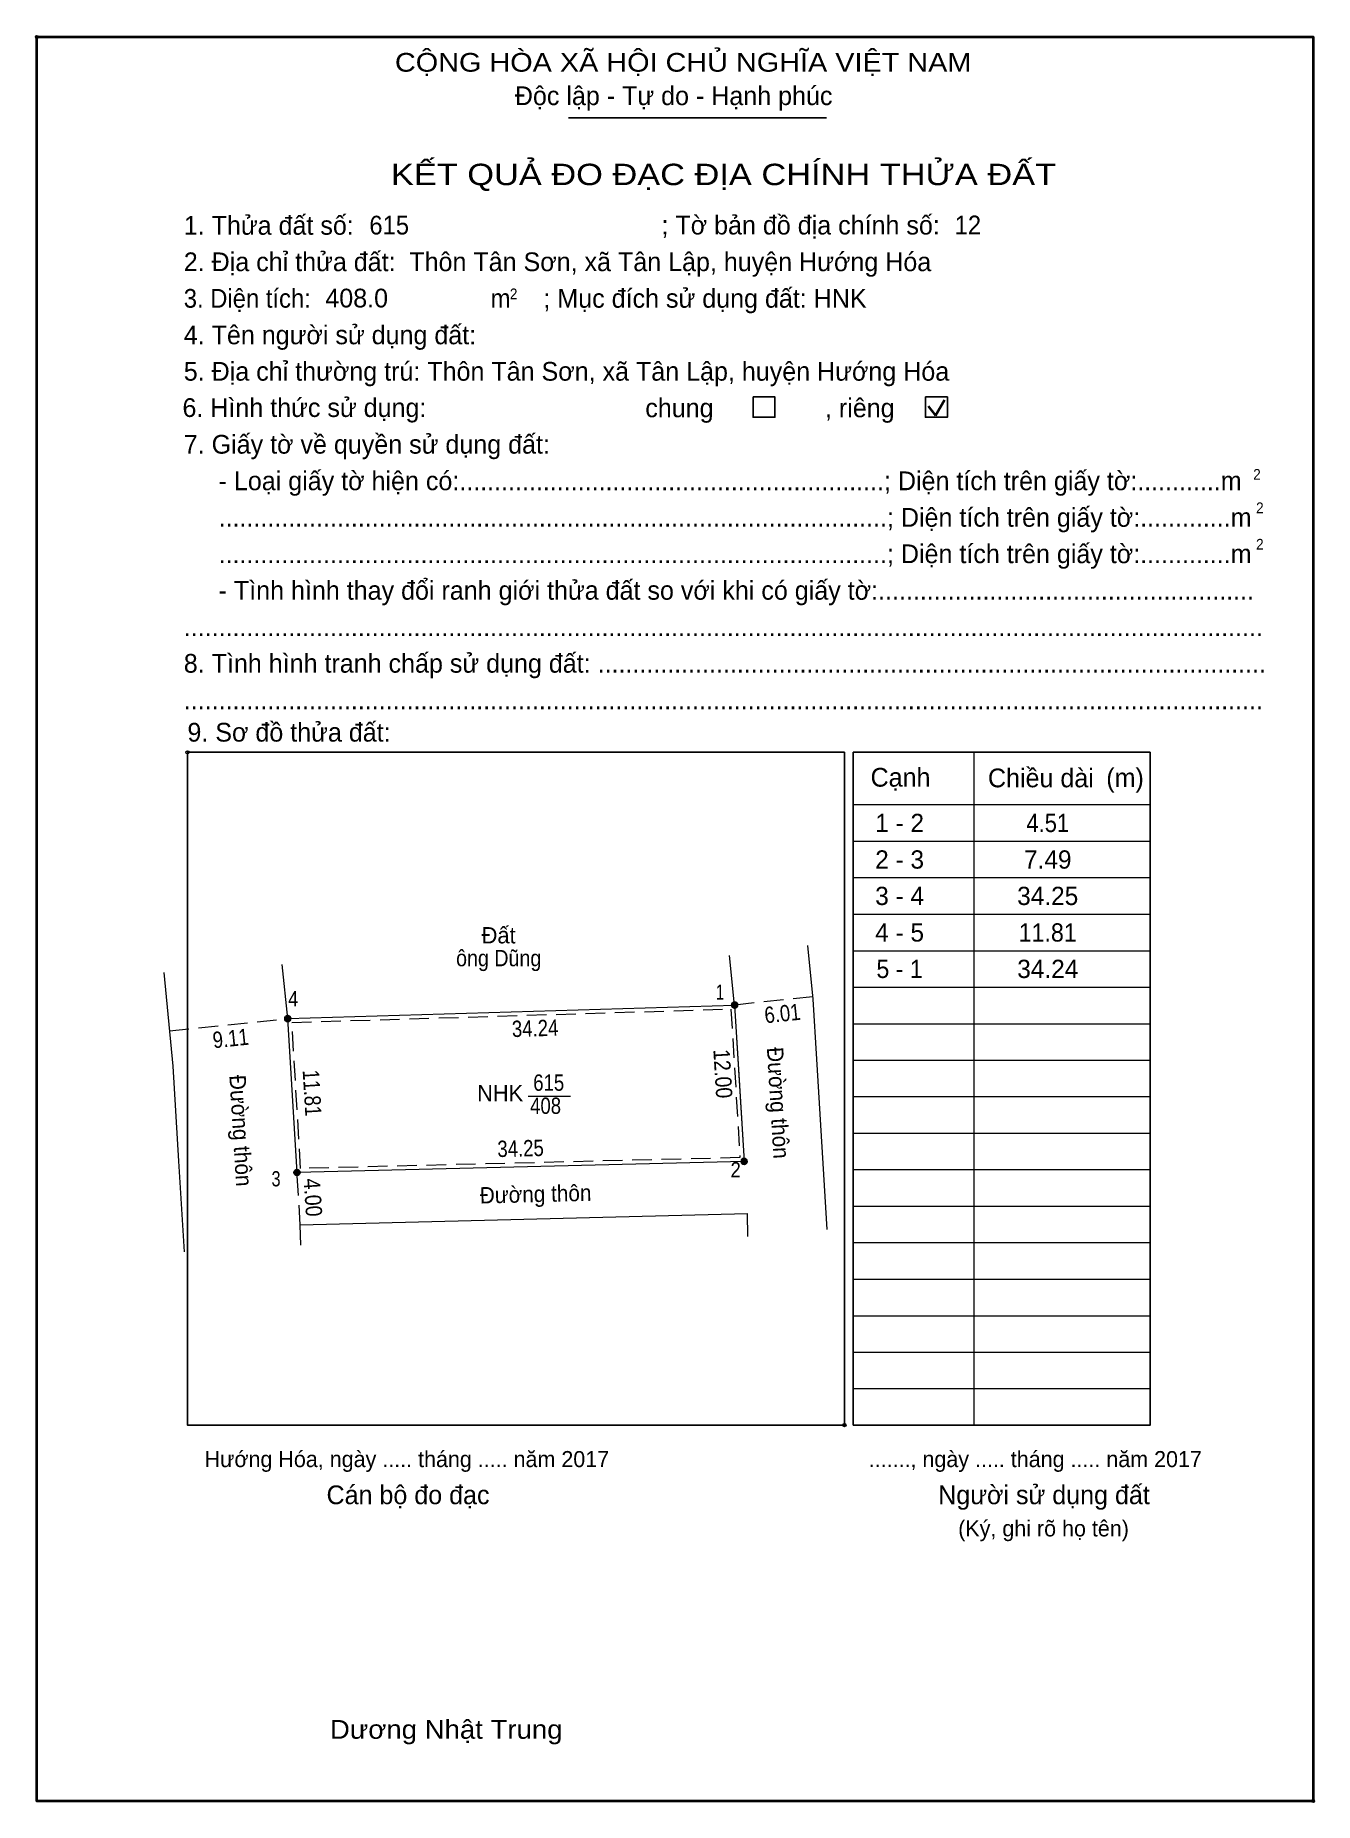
# Model space of a CAD drawing. Header units: metres. Extents: x 547584 to 548157, y 1837641 to 1837788.
# Drawn here: x 548059.2 to 548157.2, y 1837641 to 1837776.4 of the extents above; entities that cross this region are included whole.
import ezdxf
from ezdxf.enums import TextEntityAlignment as Align

# ---------------------------------------------------------------- set-up
doc = ezdxf.new("R2010")
doc.units = ezdxf.units.M
doc.header["$LTSCALE"] = 0.5
doc.header["$PDMODE"] = 32
doc.header["$PDSIZE"] = 0.25
doc.linetypes.add('MEDIUM_DASHED', pattern=[4.5, 3, -1.5])
for name, color, linetype, lineweight in [('1', 7, 'Continuous', 13), ('10', 7, 'Continuous', 13), ('11', 7, 'Continuous', 25), ('2', 7, 'Continuous', 35), ('27', 7, 'Continuous', 13), ('50', 7, 'Continuous', 25), ('63', 7, 'Continuous', 13)]:
    doc.layers.add(name, color=color, linetype=linetype, lineweight=lineweight)
for name, color, linetype in [('13', 7, 'Continuous'), ('48', 7, 'Continuous'), ('52', 7, 'Continuous'), ('6', 7, 'Continuous'), ('9', 7, 'Continuous')]:
    doc.layers.add(name, color=color, linetype=linetype)

msp = doc.modelspace()

# ---------------------------------------------------------------- texts
at = {"layer": '1'}
for s, height, width, p in [('CỘNG HÒA XÃ HỘI CHỦ NGHĨA VIỆT NAM', 1.435, 1.15, (548086.75, 1837773.65)), ('3. Diện tích:', 1.435, 0.95, (548070.58, 1837755.57)), ('2', 0.82, 0.95, (548095.55, 1837756.22)), ('m', 1.435, 0.95, (548094.08, 1837755.57)), ('2', 0.82, 0.95, (548152.47, 1837742.39)), ('2', 0.82, 0.95, (548152.69, 1837739.83)), ('2', 0.82, 0.95, (548152.69, 1837737.04)), ('Dương Nhật Trung', 1.435, 1.1, (548081.77, 1837645.94))]:
    msp.add_text(s, height=height, dxfattribs=dict(at, width=width)).set_placement(p)
for s, height, p in [('Độc lập - Tự do - Hạnh phúc', 1.435, (548095.93, 1837771.09)), ('1. Thửa đất số:', 1.435, (548070.58, 1837761.16)), ('; Tờ bản đồ địa chính số:', 1.435, (548107.16, 1837761.18)), ('2. Địa chỉ thửa đất:', 1.435, (548070.58, 1837758.37)), ('; Mục đích sử dụng đất: HNK', 1.435, (548098.12, 1837755.57)), ('4. Tên người sử dụng đất:', 1.435, (548070.58, 1837752.77)), ('5. Địa chỉ thường trú: Thôn Tân Sơn, xã Tân Lập, huyện Hướng Hóa', 1.435, (548070.58, 1837749.98)), ('chung                , riêng', 1.435, (548105.92, 1837747.18)), ('7. Giấy tờ về quyền sử dụng đất:', 1.435, (548070.58, 1837744.39)), ('     - Loại giấy tờ hiện có:.............................................................; Diện tích trên giấy tờ:............m', 1.435, (548070.58, 1837741.59)), ('     ................................................................................................; Diện tích trên giấy tờ:.............m', 1.435, (548070.58, 1837738.79)), ('     ................................................................................................; Diện tích trên giấy tờ:.............m', 1.435, (548070.58, 1837736)), ('     - Tình hình thay đổi ranh giới thửa đất so với khi có giấy tờ:......................................................', 1.435, (548070.58, 1837733.2)), ('...........................................................................................................................................................', 1.435, (548070.58, 1837730.41)), ('8. Tình hình tranh chấp sử dụng đất: ................................................................................................', 1.435, (548070.58, 1837727.61)), ('...........................................................................................................................................................', 1.435, (548070.58, 1837724.81)), ('9. Sơ đồ thửa đất:', 1.435, (548070.86, 1837722.33)), ('Cạnh', 1.435, (548123.17, 1837718.88)), ('Chiều dài', 1.435, (548132.16, 1837718.83)), ('(m)', 1.435, (548141.22, 1837718.85)), ('Hướng Hóa, ngày ..... tháng ..... năm 2017', 1.23, (548072.17, 1837666.75)), ('......., ngày ..... tháng ..... năm 2017', 1.23, (548123.03, 1837666.75)), ('Cán bộ đo đạc', 1.435, (548081.51, 1837663.91)), ('Người sử dụng đất', 1.435, (548128.35, 1837663.91)), ('(Ký, ghi rõ họ tên)', 1.23, (548129.88, 1837661.44))]:
    msp.add_text(s, height=height, dxfattribs=at).set_placement(p)
for s, height, width, p in [('KẾT QUẢ ĐO ĐẠC ĐỊA CHÍNH THỬA ĐẤT', 1.64, 1.2, (548111.91, 1837764.96)), ('615', 1.25, 0.85, (548098.525, 1837695.58)), ('408', 1.25, 0.85, (548098.285, 1837693.81))]:
    msp.add_text(s, height=height, dxfattribs=dict(at, width=width)).set_placement(p, align=Align.CENTER)
msp.add_text('NHK', height=1.25, dxfattribs=at).set_placement((548094.805, 1837694.78), align=Align.CENTER)
at = {"layer": '13'}
msp.add_text('Đất', height=1.25, dxfattribs=at).set_placement((548094.69, 1837706.87), align=Align.CENTER)
at = {"layer": '13', "width": 0.9}
msp.add_text('ông Dũng', height=1.25, dxfattribs=at).set_placement((548094.695, 1837705.12), align=Align.CENTER)
at = {"layer": '48'}
msp.add_text('6. Hình thức sử dụng:', height=1.435, dxfattribs=at).set_placement((548070.48, 1837747.2))
at = {"layer": '52'}
for s, p in [('1 - 2', (548125.395, 1837715.4)), ('2 - 3', (548125.395, 1837712.6)), ('7.49', (548136.74, 1837712.6)), ('3 - 4', (548125.395, 1837709.81)), ('34.25', (548136.735, 1837709.81)), ('4 - 5', (548125.395, 1837707.01)), ('34.24', (548136.74, 1837704.22))]:
    msp.add_text(s, height=1.398, dxfattribs=at).set_placement(p, align=Align.CENTER)
for s, width, p in [('4.51', 0.9, (548136.74, 1837715.4)), ('11.81', 0.95, (548136.735, 1837707.01)), ('5 - 1', 0.95, (548125.395, 1837704.22))]:
    msp.add_text(s, height=1.398, dxfattribs=dict(at, width=width)).set_placement(p, align=Align.CENTER)
at = {"layer": '6', "width": 0.95}
for s, p in [('615', (548084.79, 1837761.18)), ('12', (548129.61, 1837761.19))]:
    msp.add_text(s, height=1.435, dxfattribs=at).set_placement(p)
at = {"layer": '6'}
for s, p in [('Thôn Tân Sơn, xã Tân Lập, huyện Hướng Hóa', (548087.85, 1837758.37)), ('408.0', (548081.42, 1837755.59))]:
    msp.add_text(s, height=1.435, dxfattribs=at).set_placement(p)
at = {"layer": '63'}
for s, rotation, width, p in [('6.01', 5.919, 0.85, (548116.4855, 1837700.8847)), ('9.11', 5.923, 0.85, (548074.2355, 1837698.9748)), ('34.24', 1.741, 0.85, (548097.501, 1837699.7456)), ('12.00', 273.487, 0.9, (548111.2429, 1837696.848)), ('Đường thôn', 273.421, 0.95, (548115.4839, 1837694.6173)), ('Đường thôn', 273.532, 0.95, (548074.3315, 1837692.4885)), ('11.81', 273.446, 0.85, (548079.7873, 1837695.3776)), ('34.25', 1.422, 0.85, (548096.3845, 1837690.5448)), ('4.00', 273.576, 0.9, (548079.8501, 1837687.369)), ('Đường thôn', 1.422, 0.95, (548097.5345, 1837687.0467))]:
    msp.add_text(s, height=1.25, rotation=rotation, dxfattribs=dict(at, width=width)).set_placement(p, align=Align.CENTER)
at = {"layer": '9'}
for s, width, p in [('4', 0.9, (548078.96, 1837702.05)), ('1', 0.75, (548111.64, 1837702.55)), ('3', 0.8, (548077.645, 1837688.26)), ('2', 0.9, (548112.84, 1837688.95))]:
    msp.add_text(s, height=1.165, dxfattribs=dict(at, width=width)).set_placement(p, align=Align.CENTER)

# ---------------------------------------------------------------- hatches: boundary and pattern name
at = {"layer": '11'}
for points in [[(548078.773, 1837701.11, 1), (548078.307, 1837701.11, 1)], [(548078.773, 1837701.11, 1), (548078.307, 1837701.11, 1)], [(548112.993, 1837702.15, 1), (548112.527, 1837702.15, 1)], [(548079.483, 1837689.32, 1), (548079.017, 1837689.32, 1)], [(548113.723, 1837690.17, 1), (548113.257, 1837690.17, 1)]]:
    msp.add_hatch(color=256, dxfattribs=at).paths.add_polyline_path(points)

# ---------------------------------------------------------------- linework, layer by layer
at = {"layer": '1', "lineweight": 25}
for p, q in [((548100.03, 1837770.11), (548119.79, 1837770.11)), ((548144.59, 1837721.52), (548121.83, 1837721.52)), ((548121.83, 1837721.52), (548121.83, 1837711.54)), ((548144.59, 1837669.97), (548144.59, 1837721.52)), ((548070.86, 1837679.83), (548070.86, 1837711.54)), ((548121.83, 1837711.54), (548121.83, 1837679.83)), ((548121.83, 1837679.83), (548121.83, 1837669.97))]:
    msp.add_line(p, q, dxfattribs=at)
at = {"layer": '1', "lineweight": 35}
for p, q in [((548127.59, 1837748.02), (548128.14, 1837747.3)), ((548128.14, 1837747.3), (548128.82, 1837748.51))]:
    msp.add_line(p, q, dxfattribs=at)
at = {"layer": '1'}
for p, q in [((548131.08, 1837721.52), (548131.08, 1837669.97)), ((548121.83, 1837717.5), (548137.47, 1837717.5)), ((548137.47, 1837717.5), (548144.59, 1837717.5)), ((548121.83, 1837714.7), (548137.47, 1837714.7)), ((548137.47, 1837714.7), (548144.59, 1837714.7)), ((548121.83, 1837711.91), (548137.47, 1837711.91)), ((548137.47, 1837711.91), (548144.59, 1837711.91)), ((548121.83, 1837709.11), (548122.78, 1837709.11)), ((548122.78, 1837709.11), (548137.47, 1837709.11)), ((548137.47, 1837709.11), (548144.59, 1837709.11)), ((548121.83, 1837706.31), (548122.78, 1837706.31)), ((548122.78, 1837706.31), (548137.47, 1837706.31)), ((548137.47, 1837706.31), (548144.59, 1837706.31)), ((548121.83, 1837703.52), (548122.78, 1837703.52)), ((548122.78, 1837703.52), (548137.47, 1837703.52)), ((548137.47, 1837703.52), (548144.59, 1837703.52)), ((548121.83, 1837700.72), (548122.78, 1837700.72)), ((548122.78, 1837700.72), (548137.47, 1837700.72)), ((548137.47, 1837700.72), (548144.59, 1837700.72)), ((548121.83, 1837697.93), (548122.78, 1837697.93)), ((548122.78, 1837697.93), (548137.47, 1837697.93)), ((548137.47, 1837697.93), (548144.59, 1837697.93)), ((548121.83, 1837695.13), (548122.78, 1837695.13)), ((548122.78, 1837695.13), (548137.47, 1837695.13)), ((548137.47, 1837695.13), (548144.59, 1837695.13)), ((548121.83, 1837692.33), (548122.78, 1837692.33)), ((548122.78, 1837692.33), (548137.47, 1837692.33)), ((548137.47, 1837692.33), (548144.59, 1837692.33)), ((548121.83, 1837689.54), (548122.78, 1837689.54)), ((548122.78, 1837689.54), (548137.47, 1837689.54)), ((548137.47, 1837689.54), (548144.59, 1837689.54)), ((548121.83, 1837686.74), (548122.78, 1837686.74)), ((548122.78, 1837686.74), (548137.47, 1837686.74)), ((548137.47, 1837686.74), (548144.59, 1837686.74)), ((548121.83, 1837683.95), (548122.78, 1837683.95)), ((548122.78, 1837683.95), (548137.47, 1837683.95)), ((548137.47, 1837683.95), (548144.59, 1837683.95)), ((548121.83, 1837681.15), (548122.78, 1837681.15)), ((548122.78, 1837681.15), (548137.47, 1837681.15)), ((548137.47, 1837681.15), (548144.59, 1837681.15)), ((548121.83, 1837678.35), (548137.47, 1837678.35)), ((548137.47, 1837678.35), (548144.59, 1837678.35)), ((548121.83, 1837675.56), (548137.47, 1837675.56)), ((548137.47, 1837675.56), (548144.59, 1837675.56)), ((548121.83, 1837672.76), (548137.47, 1837672.76)), ((548137.47, 1837672.76), (548144.59, 1837672.76))]:
    msp.add_line(p, q, dxfattribs=at)
at = {"layer": '1', "lineweight": 25}
for points in [[(548070.86, 1837711.54), (548070.86, 1837721.51), (548121.17, 1837721.51), (548121.17, 1837711.54), (548121.17, 1837679.83)], [(548121.17, 1837679.83), (548121.17, 1837669.97), (548070.86, 1837669.97), (548070.86, 1837679.83)], [(548121.83, 1837669.97), (548144.59, 1837669.97), (548144.59, 1837670.47)]]:
    msp.add_lwpolyline(points, dxfattribs=at)
at = {"layer": '1'}
msp.add_lwpolyline([(548112.76, 1837702.15), (548113.49, 1837690.17), (548079.25, 1837689.32), (548078.54, 1837701.11)], close=True, dxfattribs=at)
at = {"layer": '1', "linetype": 'MEDIUM_DASHED'}
msp.add_lwpolyline([(548112.48, 1837701.84), (548113.17, 1837690.46), (548079.53, 1837689.63), (548078.86, 1837700.82)], close=True, dxfattribs=at)
at = {"layer": '1'}
for p in [(548059.34, 1837776.31), (548070.86, 1837721.51), (548121.17, 1837669.97), (548157.05, 1837641.17)]:
    msp.add_point(p, dxfattribs=at)
at = {"layer": '10'}
msp.add_line((548079.5, 1837685.32), (548113.74, 1837686.17), dxfattribs=at)
for points in [[(548118.35, 1837706.7), (548118.75, 1837702.61), (548119.03, 1837698.01), (548119.81, 1837684.96)], [(548069.06, 1837704.65), (548069.73, 1837697.47), (548070.18, 1837690.18), (548070.6, 1837683.24)]]:
    msp.add_lwpolyline(points, dxfattribs=at)
msp.add_lwpolyline([(548078.54, 1837701.11), (548112.76, 1837702.15), (548113.04, 1837697.65), (548113.49, 1837690.17), (548079.25, 1837689.32)], close=True, dxfattribs=at)
at = {"layer": '11'}
for centre in [(548078.54, 1837701.11), (548078.54, 1837701.11), (548112.76, 1837702.15), (548079.25, 1837689.32), (548113.49, 1837690.17)]:
    msp.add_circle(centre, 0.233, dxfattribs=at)
at = {"layer": '2'}
msp.add_lwpolyline([(548059.34, 1837776.31), (548157.05, 1837776.31), (548157.05, 1837641.17), (548059.34, 1837641.17)], close=True, dxfattribs=at)
at = {"layer": '27'}
for p, q in [((548112.76, 1837702.15), (548112.37, 1837705.94)), ((548078.54, 1837701.11), (548078.11, 1837705.25))]:
    msp.add_line(p, q, dxfattribs=at)
at = {"layer": '50'}
for points in [[(548114.17, 1837748.74), (548115.84, 1837748.74), (548115.84, 1837747.18), (548114.17, 1837747.18)], [(548127.37, 1837748.74), (548129.05, 1837748.74), (548129.05, 1837747.18), (548127.37, 1837747.18)]]:
    msp.add_lwpolyline(points, close=True, dxfattribs=at)
at = {"layer": '63', "linetype": 'MEDIUM_DASHED'}
for p, q in [((548118.74, 1837702.77), (548112.76, 1837702.15)), ((548069.48, 1837700.17), (548078.54, 1837701.11)), ((548079.5, 1837685.32), (548079.25, 1837689.32))]:
    msp.add_line(p, q, dxfattribs=at)
at = {"layer": '63'}
for p, q in [((548096.96, 1837695.18), (548100.2, 1837695.18)), ((548079.54, 1837683.76), (548079.5, 1837685.32)), ((548113.78, 1837684.41), (548113.74, 1837686.17))]:
    msp.add_line(p, q, dxfattribs=at)

msp.set_redraw_order([(e.dxf.handle, doc.entitydb.next_handle()) for e in msp.query("TEXT MTEXT ATTDEF DIMENSION ARC_DIMENSION")])  # texts and dimensions are drawn at this point

doc.saveas('drawing.dxf')
